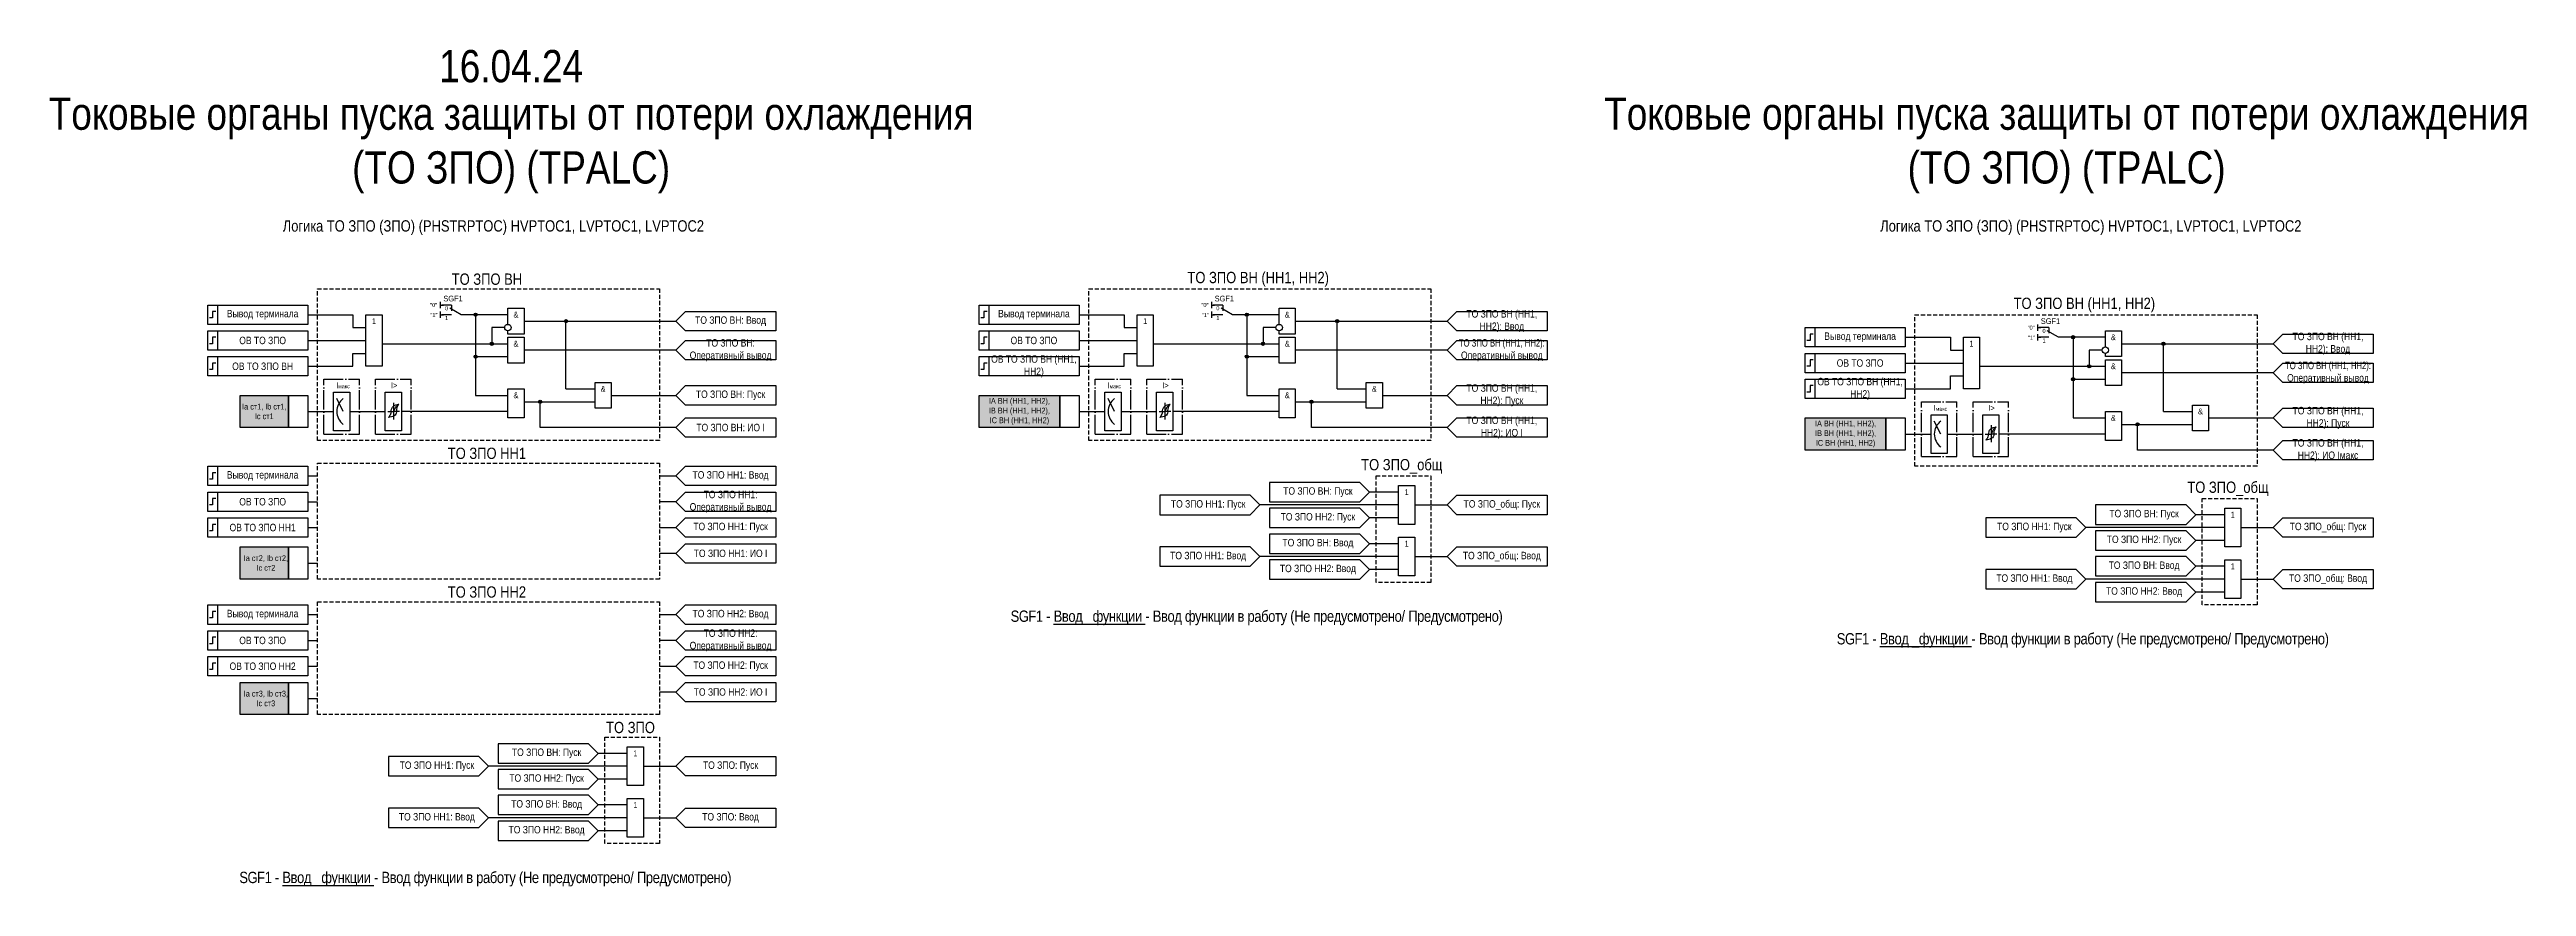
# Model space of a CAD drawing. Header units: millimetres. Extents: x -1270 to 920, y -27 to 306.
# Drawn here: x -543 to 224, y -27 to 232 of the extents above; entities that cross this region are included whole.
import ezdxf
from ezdxf.enums import TextEntityAlignment as Align

# ---------------------------------------------------------------- set-up
doc = ezdxf.new("R2010")
doc.units = ezdxf.units.MM
doc.linetypes.add('ACAD_ISO04W100', pattern=[30, 24, -3, 0, -3])
doc.linetypes.add('штриховая2', pattern=[0.375, 0.25, -0.125])
doc.layers.add('TEXT', color=7, linetype='Continuous', lineweight=25)
doc.layers.add('Основная', color=7, linetype='Continuous')
doc.styles.add('1.8_Gost_RD', font='ARIALN.TTF', dxfattribs={"height": 1.8})
doc.styles.add('2.5_Gost_RD', font='ARIALN.TTF', dxfattribs={"height": 2.5})
doc.styles.add('3.5_Gost_RD', font='ARIALN.TTF', dxfattribs={"height": 3.5})
doc.styles.add('Вывод', font='ARIALN.TTF', dxfattribs={"height": 2.5})
doc.styles.add('Компонент', font='ARIALN.TTF', dxfattribs={"height": 3.5})

msp = doc.modelspace()

# ---------------------------------------------------------------- texts
at = {"color": 2, "ltscale": 100, "char_height": 10, "width": 290, "attachment_point": 5, "style": '3.5_Gost_RD'}
for s, insert in [('16.04.24', (-400, 227)), ('Токовые органы пуска защиты от потери охлаждения (ТО ЗПО) (TPALC)', (-400, 202.5))]:
    msp.add_mtext(s, dxfattribs=dict(at, insert=insert))
at = {"color": 3, "ltscale": 100, "insert": (82, 202.5), "char_height": 10, "width": 290, "attachment_point": 5, "style": '3.5_Gost_RD'}
msp.add_mtext('Токовые органы пуска защиты от потери охлаждения (ТО ЗПО) (TPALC)', dxfattribs=at)
at = {"color": 30, "ltscale": 100, "char_height": 3.5, "attachment_point": 5, "style": '3.5_Gost_RD'}
for s, insert, width in [('Логика ТО ЗПО (ЗПО) (PHSTRPTOC) {\\C6;HVPTOC1, LVPTOC1, LVPTOC2}', (-405.5, 177), 145), ('Логика ТО ЗПО (ЗПО) (PHSTRPTOC) {\\C6;HVPTOC1, LVPTOC1, LVPTOC2}', (89.5, 177), 145), ('{\\T0.95;SGF1 - \\LВвод _функции\\l - Ввод функции в работу (Не предусмотрено/ Предусмотрено)}', (-169, 56), 165), ('{\\T0.95;SGF1 - \\LВвод _функции\\l - Ввод функции в работу (Не предусмотрено/ Предусмотрено)}', (87, 49), 165), ('{\\T0.95;SGF1 - \\LВвод _функции\\l - Ввод функции в работу (Не предусмотрено/ Предусмотрено)}', (-408, -25), 165)]:
    msp.add_mtext(s, dxfattribs=dict(at, insert=insert, width=width))
at = {"color": 251, "ltscale": 100, "true_color": 0x58595b, "char_height": 3.5, "width": 113, "attachment_point": 5, "style": '3.5_Gost_RD'}
for s, insert in [('ТО ЗПО ВН', (-407.5, 161)), ('ТО ЗПО ВН (НН1, НН2)', (-168.5, 161)), ('ТО ЗПО ВН (НН1, НН2)', (87.5, 153)), ('ТО ЗПО НН1', (-407.5, 107)), ('ТО ЗПО_общ', (-124, 103)), ('ТО ЗПО_общ', (132, 96)), ('ТО ЗПО НН2', (-407.5, 64)), ('ТО ЗПО', (-363, 22))]:
    msp.add_mtext(s, dxfattribs=dict(at, insert=insert))
at = {"ltscale": 100, "attachment_point": 5, "style": '2.5_Gost_RD'}
for s, insert, char_height, width in [('Вывод терминала', (-477, 150), 2.3, 28), ('1', (-442.5, 148), 1.8, 5), ('&', (-398.5, 150), 1.8, 5), ('ТО ЗПО ВН: Ввод', (-332, 148), 2.3, 28), ('Вывод терминала', (-238, 150), 2.3, 28), ('1', (-203.5, 148), 1.8, 5), ('&', (-159.5, 150), 1.8, 5), ('ТО ЗПО ВН (НН1, НН2): Ввод', (-93, 148), 2.3, 28), ('&', (-398.5, 141), 1.8, 5), ('ТО ЗПО ВН: Оперативный вывод', (-332, 139), 2.3, 28), ('&', (-159.5, 141), 1.8, 5), ('{\\W0.9;ТО ЗПО ВН (НН1, НН2): }Оперативный вывод', (-93, 139), 2.3, 29.0899), ('Вывод терминала', (18, 143), 2.3, 28), ('1', (52.5, 141), 1.8, 5), ('&', (96.5, 143), 1.8, 5), ('ТО ЗПО ВН (НН1, НН2): Ввод', (163, 141), 2.3, 28), ('&', (96.5, 134), 1.8, 5), ('{\\W0.9;ТО ЗПО ВН (НН1, НН2): }Оперативный вывод', (163, 132), 2.3, 29.0899), ('&', (-398.5, 125), 1.8, 5), ('&', (-371.5, 127), 1.8, 5), ('ТО ЗПО ВН: Пуск', (-332, 125), 2.3, 28), ('&', (-159.5, 125), 1.8, 5), ('&', (-132.5, 127), 1.8, 5), ('ТО ЗПО ВН (НН1, НН2): Пуск', (-93, 125), 2.3, 28), ('ТО ЗПО ВН: ИО I', (-332, 115), 2.3, 28), ('ТО ЗПО ВН (НН1, НН2): ИО I', (-93, 115), 2.3, 28), ('&', (96.5, 118), 1.8, 5), ('&', (123.5, 120), 1.8, 5), ('ТО ЗПО ВН (НН1, НН2): Пуск', (163, 118), 2.3, 28), ('ТО ЗПО ВН (НН1, НН2): ИО Iмакс', (163, 108), 2.3, 28), ('Вывод терминала', (-477, 100), 2.3, 28), ('ТО ЗПО НН1: Ввод', (-332, 100), 2.3, 28), ('ТО ЗПО НН1: Оперативный вывод', (-332, 92), 2.3, 28), ('ТО ЗПО НН1: Пуск', (-184, 91), 2.3, 28), ('ТО ЗПО ВН: Пуск', (-150, 95), 2.3, 28), ('1', (-122.5, 95), 1.8, 5), ('ТО ЗПО_общ: Пуск', (-93, 91), 2.3, 28), ('ТО ЗПО НН1: Пуск', (-332, 84), 2.3, 28), ('ТО ЗПО НН2: Пуск', (-150, 87), 2.3, 28), ('ТО ЗПО НН1: Пуск', (72, 84), 2.3, 28), ('ТО ЗПО ВН: Пуск', (106, 88), 2.3, 28), ('1', (133.5, 88), 1.8, 5), ('ТО ЗПО_общ: Пуск', (163, 84), 2.3, 28), ('ТО ЗПО НН1: ИО I', (-332, 76), 2.3, 28), ('ТО ЗПО ВН: Ввод', (-150, 79), 2.3, 28), ('1', (-122.5, 79), 1.8, 5), ('ТО ЗПО НН2: Пуск', (106, 80), 2.3, 28), ('ТО ЗПО НН1: Ввод', (-184, 75), 2.3, 28), ('ТО ЗПО НН2: Ввод', (-150, 71), 2.3, 28), ('ТО ЗПО_общ: Ввод', (-93, 75), 2.3, 28), ('ТО ЗПО НН1: Ввод', (72, 68), 2.3, 28), ('ТО ЗПО ВН: Ввод', (106, 72), 2.3, 28), ('1', (133.5, 72), 1.8, 5), ('ТО ЗПО_общ: Ввод', (163, 68), 2.3, 28), ('ТО ЗПО НН2: Ввод', (106, 64), 2.3, 28), ('Вывод терминала', (-477, 57), 2.3, 28), ('ТО ЗПО НН2: Ввод', (-332, 57), 2.3, 28), ('ТО ЗПО НН2: Оперативный вывод', (-332, 49), 2.3, 28), ('ТО ЗПО НН2: Пуск', (-332, 41), 2.3, 28), ('ТО ЗПО НН2: ИО I', (-332, 33), 2.3, 28), ('ТО ЗПО ВН: Пуск', (-389, 14), 2.3, 28), ('ТО ЗПО НН1: Пуск', (-423, 10), 2.3, 28), ('1', (-361.5, 14), 1.8, 5), ('ТО ЗПО: Пуск', (-332, 10), 2.3, 28), ('ТО ЗПО НН2: Пуск', (-389, 6), 2.3, 28), ('ТО ЗПО НН1: Ввод', (-423, -6), 2.3, 28), ('ТО ЗПО ВН: Ввод', (-389, -2), 2.3, 28), ('1', (-361.5, -2), 1.8, 5), ('ТО ЗПО: Ввод', (-332, -6), 2.3, 28), ('ТО ЗПО НН2: Ввод', (-389, -10), 2.3, 28)]:
    msp.add_mtext(s, dxfattribs=dict(at, insert=insert, char_height=char_height, width=width))
at = {"ltscale": 100, "char_height": 1.25, "attachment_point": 1, "style": '3.5_Gost_RD'}
for insert in [(-425, 150.5), (-186, 150.5), (70, 143.5)]:
    msp.add_mtext_dynamic_manual_height_columns('"1"', width=2, gutter_width=17.5, heights=[0], dxfattribs=dict(at, insert=insert))
at = {"color": 7, "ltscale": 100, "char_height": 1.8, "attachment_point": 1, "style": '1.8_Gost_RD'}
for s, insert in [('\\pi2.7859;I{\\H0.66667x;макс}', (-457, 129)), ('\\pi4.7676;I>', (-442, 129)), ('\\pi2.7859;I{\\H0.66667x;макс}', (-218, 129)), ('\\pi4.7676;I>', (-203, 129)), ('\\pi2.7859;I{\\H0.66667x;макс}', (38, 122)), ('\\pi4.7676;I>', (53, 122))]:
    msp.add_mtext_dynamic_manual_height_columns(s, width=11, gutter_width=17.5, heights=[0], dxfattribs=dict(at, insert=insert))
at = {"layer": 'TEXT', "color": 0, "ltscale": 100, "attachment_point": 5, "style": '2.5_Gost_RD'}
for s, insert, char_height, width in [('{\\C256;ОВ ТО ЗПО}', (-477, 142), 2.3, 28), ('{\\C256;ОВ ТО ЗПО}', (-238, 142), 2.3, 28), ('{\\C256;ОВ ТО ЗПО}', (18, 135), 2.3, 28), ('{\\H0.72x;IA ВН (НН1, НН2), \\PIB ВН (НН1, НН2), \\PIC ВН (НН1, НН2)}', (-242.5, 120), 2.5, 25), ('{\\H0.72x;Ia ст1, Ib ст1, \\PIc ст1}', (-476.5, 120), 2.5, 15), ('{\\H0.72x;IA ВН (НН1, НН2), \\PIB ВН (НН1, НН2), \\PIC ВН (НН1, НН2)}', (13.5, 113), 2.5, 25), ('{\\C256;ОВ ТО ЗПО}', (-477, 92), 2.3, 28), ('{\\H0.72x;Ia ст2, Ib ст2, \\PIc ст2}', (-476, 73), 2.5, 15), ('{\\C256;ОВ ТО ЗПО}', (-477, 49), 2.3, 28), ('{\\H0.72x;Ia ст3, Ib ст3, \\PIc ст3}', (-476, 31), 2.5, 15)]:
    msp.add_mtext(s, dxfattribs=dict(at, insert=insert, char_height=char_height, width=width))
at = {"layer": 'Основная', "color": 0, "ltscale": 100, "char_height": 2.3, "width": 28, "attachment_point": 5, "style": '2.5_Gost_RD'}
for s, insert in [('{\\C256;ОВ ТО ЗПО ВН}', (-477, 134)), ('{\\C256;ОВ ТО ЗПО ВН (НН1, НН2)}', (-238, 134)), ('{\\C256;ОВ ТО ЗПО ВН (НН1, НН2)}', (18, 127)), ('{\\C256;ОВ ТО ЗПО НН1}', (-477, 84)), ('{\\C256;ОВ ТО ЗПО НН2}', (-477, 41))]:
    msp.add_mtext(s, dxfattribs=dict(at, insert=insert))

# ---------------------------------------------------------------- blocks, each defined once
blk = doc.blocks.new('*U79')
at = {"layer": 'Основная', "color": 0}
blk.add_line((0, 0), (7, 4), dxfattribs=at)
at = {"layer": 'Основная', "ltscale": 0.35}
blk.add_line((6, 6), (6, 2.5), dxfattribs=at)
blk = doc.blocks.new('*U81')
at = {"layer": 'Основная', "color": 0}
for p, q in [((-3, 6), (-9, 6)), ((-3, 0), (-9, 0)), ((9, 0), (3, 0))]:
    blk.add_line(p, q, dxfattribs=at)
at = {"layer": 'Основная', "ltscale": 0.25, "xscale": -1}
blk.add_blockref('*U79', (3, 0), dxfattribs=at)
at = {"layer": 'Основная'}
for tag, height, style, p in [('В1', 2.5, 'Вывод', (-14, 6)), ('В2', 2.5, 'Вывод', (-6, 4)), ('ОУ', 3.5, 'Компонент', (-2, 10)), ('В3', 2.5, 'Вывод', (-6, -2))]:
    blk.add_attdef(tag, text='', height=height, dxfattribs=dict(at, style=style)).set_placement(p, align=Align.MIDDLE_CENTER)
blk = doc.blocks.new('Точка')
at = {"ltscale": 100}
h = blk.add_hatch(color=256, dxfattribs=at)
h.dxf.hatch_style = 1
edge = h.paths.add_edge_path()
edge.add_arc((0, 0), 0.5, 0, 360)
blk.add_circle((0, 0), 0.5, dxfattribs=at)
blk = doc.blocks.new('*U70')
at = {"layer": 'Основная', "linetype": 'ACAD_ISO04W100', "ltscale": 0.25}
for p, q in [((0, 0), (11, 0)), ((0, -17), (0, 0)), ((11, -17), (11, 0)), ((0, -17), (11, -17))]:
    blk.add_line(p, q, dxfattribs=at)
at = {"layer": 'Основная', "style": 'Компонент'}
blk.add_attdef('ОУ', text='', height=3.5, dxfattribs=at).set_placement((11, 0), align=Align.MIDDLE_CENTER)

# ---------------------------------------------------------------- hatches: boundary and pattern name
at = {"ltscale": 100, "true_color": 0xf7941d}
h = msp.add_hatch(color=30, dxfattribs=at)
h.dxf.hatch_style = 1
h.paths.add_polyline_path([(-484, 125), (-469, 125), (-469, 115), (-484, 115)])
h = msp.add_hatch(color=30, dxfattribs=at)
h.dxf.hatch_style = 1
h.paths.add_polyline_path([(-255, 125), (-230, 125), (-230, 115), (-255, 115)])
h = msp.add_hatch(color=30, dxfattribs=at)
h.dxf.hatch_style = 1
h.paths.add_polyline_path([(1, 118), (26, 118), (26, 108), (1, 108)])
h = msp.add_hatch(color=30, dxfattribs=at)
h.dxf.hatch_style = 1
h.paths.add_polyline_path([(-484, 78), (-469, 78), (-469, 68), (-484, 68)])
h = msp.add_hatch(color=30, dxfattribs=at)
h.dxf.hatch_style = 1
h.paths.add_polyline_path([(-484, 36), (-469, 36), (-469, 26), (-484, 26)])

# ---------------------------------------------------------------- linework, layer by layer
at = {"ltscale": 100}
for p, q in [((-422, 154), (-422, 152)), ((-183, 154), (-183, 152)), ((-422, 153), (-421, 153)), ((-422, 151), (-422, 149)), ((-422, 150), (-421, 150)), ((-401, 150), (-413, 150)), ((-411, 150), (-411, 137)), ((-406, 146), (-406, 141)), ((-402, 146), (-406, 146)), ((-396, 148), (-349, 148)), ((-383, 127), (-383, 148)), ((-346, 151), (-349, 148)), ((-349, 148), (-346, 145)), ((-346, 151), (-318, 151)), ((-318, 151), (-318, 145)), ((-183, 153), (-182, 153)), ((-183, 151), (-183, 149)), ((-183, 150), (-182, 150)), ((-162, 150), (-174, 150)), ((-172, 150), (-172, 137)), ((-167, 146), (-167, 141)), ((-163, 146), (-167, 146)), ((-157, 148), (-110, 148)), ((-144, 127), (-144, 148)), ((-107, 151), (-110, 148)), ((-110, 148), (-107, 145)), ((-107, 151), (-79, 151)), ((-79, 151), (-79, 145)), ((73, 147), (73, 145)), ((73, 146), (74, 146)), ((-463, 142), (-445, 142)), ((-440, 141), (-401, 141)), ((-349, 139), (-396, 139)), ((-346, 142), (-349, 139)), ((-349, 139), (-346, 136)), ((-318, 145), (-346, 145)), ((-346, 142), (-318, 142)), ((-318, 142), (-318, 136)), ((-224, 142), (-206, 142)), ((-201, 141), (-162, 141)), ((-110, 139), (-157, 139)), ((-107, 142), (-110, 139)), ((-110, 139), (-107, 136)), ((-79, 145), (-107, 145)), ((-107, 142), (-79, 142)), ((-79, 142), (-79, 136)), ((73, 144), (73, 142)), ((73, 143), (74, 143)), ((94, 143), (82, 143)), ((84, 143), (84, 130)), ((89, 139), (89, 134)), ((93, 139), (89, 139)), ((99, 141), (146, 141)), ((112, 120), (112, 141)), ((149, 144), (146, 141)), ((146, 141), (149, 138)), ((149, 144), (177, 144)), ((177, 144), (177, 138)), ((-411, 137), (-401, 137)), ((-411, 137), (-411, 125)), ((-318, 136), (-346, 136)), ((-172, 137), (-162, 137)), ((-172, 137), (-172, 125)), ((-79, 136), (-107, 136)), ((32, 135), (50, 135)), ((55, 134), (94, 134)), ((146, 132), (99, 132)), ((149, 135), (146, 132)), ((146, 132), (149, 129)), ((177, 138), (149, 138)), ((149, 135), (177, 135)), ((177, 135), (177, 129)), ((-455, 124.5), (-455, 126)), ((-455, 126), (-450, 126)), ((-455, 117), (-455, 125)), ((-450, 126), (-450, 120)), ((-439, 124.5), (-439, 126)), ((-439, 126), (-434, 126)), ((-439, 117), (-439, 125)), ((-434, 126), (-434, 120)), ((-411, 125), (-401, 125)), ((-396, 123), (-374, 123)), ((-391, 115), (-391, 123)), ((-383, 127), (-374, 127)), ((-369, 125), (-349, 125)), ((-346, 128), (-349, 125)), ((-349, 125), (-346, 122)), ((-346, 128), (-318, 128)), ((-216, 124.5), (-216, 126)), ((-216, 126), (-211, 126)), ((-216, 117), (-216, 125)), ((-211, 126), (-211, 120)), ((-200, 124.5), (-200, 126)), ((-200, 126), (-195, 126)), ((-200, 117), (-200, 125)), ((-195, 126), (-195, 120)), ((-172, 125), (-162, 125)), ((-157, 123), (-135, 123)), ((-152, 115), (-152, 123)), ((-144, 127), (-135, 127)), ((-130, 125), (-110, 125)), ((-107, 128), (-110, 125)), ((-110, 125), (-107, 122)), ((-107, 128), (-79, 128)), ((84, 130), (94, 130)), ((84, 130), (84, 118)), ((177, 129), (149, 129)), ((-463, 120), (-455, 120)), ((-455, 114), (-455, 117)), ((-450, 120), (-450, 114)), ((-439, 114), (-439, 117)), ((-434, 120), (-434, 114)), ((-401, 120), (-434, 120)), ((-346, 118), (-349, 115)), ((-346, 118), (-318, 118)), ((-224, 120), (-216, 120)), ((-216, 114), (-216, 117)), ((-211, 120), (-211, 114)), ((-200, 114), (-200, 117)), ((-195, 120), (-195, 114)), ((-162, 120), (-195, 120)), ((-107, 118), (-110, 115)), ((-107, 118), (-79, 118)), ((40, 117.5), (40, 119)), ((40, 119), (45, 119)), ((40, 110), (40, 118)), ((45, 119), (45, 113)), ((56, 117.5), (56, 119)), ((56, 119), (61, 119)), ((56, 110), (56, 118)), ((61, 119), (61, 113)), ((84, 118), (94, 118)), ((99, 116), (121, 116)), ((104, 108), (104, 116)), ((112, 120), (121, 120)), ((126, 118), (146, 118)), ((149, 121), (146, 118)), ((146, 118), (149, 115)), ((149, 121), (177, 121)), ((-450, 114), (-455, 114)), ((-434, 114), (-439, 114)), ((-349, 115), (-391, 115)), ((-349, 115), (-346, 112)), ((-211, 114), (-216, 114)), ((-195, 114), (-200, 114)), ((-110, 115), (-152, 115)), ((-110, 115), (-107, 112)), ((32, 113), (40, 113)), ((40, 107), (40, 110)), ((45, 113), (45, 107)), ((56, 107), (56, 110)), ((61, 113), (61, 107)), ((94, 113), (61, 113)), ((146, 108), (104, 108)), ((149, 111), (146, 108)), ((146, 108), (149, 105)), ((149, 111), (177, 111)), ((-354, 100), (-349, 100)), ((-346, 103), (-349, 100)), ((-349, 100), (-346, 97)), ((-346, 103), (-318, 103)), ((-318, 103), (-318, 97)), ((45, 107), (40, 107)), ((61, 107), (56, 107)), ((-346, 95), (-349, 92)), ((-318, 97), (-346, 97)), ((-346, 95), (-318, 95)), ((-318, 95), (-318, 89)), ((-199, 94), (-199, 88)), ((-171, 94), (-199, 94)), ((-171, 94), (-168, 91)), ((-165, 98), (-165, 92)), ((-137, 98), (-165, 98)), ((-137, 98), (-134, 95)), ((-134, 95), (-137, 92)), ((-125, 95), (-134, 95)), ((-107, 94), (-110, 91)), ((-107, 94), (-79, 94)), ((-463, 92), (-460, 92)), ((-349, 92), (-354, 92)), ((-349, 92), (-346, 89)), ((-346, 87), (-349, 84)), ((-318, 89), (-346, 89)), ((-346, 87), (-318, 87)), ((-199, 88), (-171, 88)), ((-168, 91), (-171, 88)), ((-125, 91), (-168, 91)), ((-165, 92), (-137, 92)), ((-165, 90), (-165, 84)), ((-137, 90), (-165, 90)), ((-137, 90), (-134, 87)), ((-134, 87), (-137, 84)), ((-125, 87), (-134, 87)), ((-120, 91), (-110, 91)), ((-110, 91), (-107, 88)), ((57, 87), (57, 81)), ((85, 87), (57, 87)), ((85, 87), (88, 84)), ((91, 91), (91, 85)), ((119, 91), (91, 91)), ((91, 85), (119, 85)), ((119, 91), (122, 88)), ((122, 88), (119, 85)), ((131, 88), (122, 88)), ((149, 87), (146, 84)), ((149, 87), (177, 87)), ((-354, 84), (-349, 84)), ((-349, 84), (-346, 81)), ((-346, 79), (-349, 76)), ((-346, 79), (-318, 79)), ((-199, 78), (-199, 72)), ((-171, 78), (-199, 78)), ((-171, 78), (-168, 75)), ((-165, 84), (-137, 84)), ((-165, 82), (-165, 76)), ((-137, 82), (-165, 82)), ((-137, 82), (-134, 79)), ((-134, 79), (-137, 76)), ((-125, 79), (-134, 79)), ((-107, 78), (-110, 75)), ((-107, 78), (-79, 78)), ((-79, 78), (-79, 72)), ((57, 81), (85, 81)), ((88, 84), (85, 81)), ((131, 84), (88, 84)), ((91, 83), (91, 77)), ((119, 83), (91, 83)), ((91, 77), (119, 77)), ((119, 83), (122, 80)), ((122, 80), (119, 77)), ((131, 80), (122, 80)), ((136, 84), (146, 84)), ((146, 84), (149, 81)), ((-463, 73), (-460, 73)), ((-349, 76), (-354, 76)), ((-349, 76), (-346, 73)), ((-199, 72), (-171, 72)), ((-168, 75), (-171, 72)), ((-125, 75), (-168, 75)), ((-165, 76), (-137, 76)), ((-165, 74), (-165, 68)), ((-137, 74), (-165, 74)), ((-137, 74), (-134, 71)), ((-134, 71), (-137, 68)), ((-125, 71), (-134, 71)), ((-120, 75), (-110, 75)), ((-110, 75), (-107, 72)), ((-79, 72), (-107, 72)), ((57, 71), (57, 65)), ((85, 71), (57, 71)), ((85, 71), (88, 68)), ((91, 75), (91, 69)), ((119, 75), (91, 75)), ((119, 75), (122, 72)), ((122, 72), (119, 69)), ((131, 72), (122, 72)), ((149, 71), (146, 68)), ((149, 71), (177, 71)), ((177, 71), (177, 65)), ((-165, 68), (-137, 68)), ((57, 65), (85, 65)), ((88, 68), (85, 65)), ((131, 68), (88, 68)), ((91, 69), (119, 69)), ((91, 67), (91, 61)), ((119, 67), (91, 67)), ((119, 67), (122, 64)), ((122, 64), (119, 61)), ((131, 64), (122, 64)), ((136, 68), (146, 68)), ((146, 68), (149, 65)), ((177, 65), (149, 65)), ((-354, 57), (-349, 57)), ((-346, 60), (-349, 57)), ((-349, 57), (-346, 54)), ((-346, 60), (-318, 60)), ((-318, 54), (-346, 54)), ((-318, 60), (-318, 54)), ((91, 61), (119, 61)), ((-463, 49), (-460, 49)), ((-349, 49), (-354, 49)), ((-346, 52), (-349, 49)), ((-349, 49), (-346, 46)), ((-346, 52), (-318, 52)), ((-318, 52), (-318, 46)), ((-354, 41), (-349, 41)), ((-346, 44), (-349, 41)), ((-349, 41), (-346, 38)), ((-318, 46), (-346, 46)), ((-346, 44), (-318, 44)), ((-463, 31), (-460, 31)), ((-349, 33), (-354, 33)), ((-346, 36), (-349, 33)), ((-349, 33), (-346, 30)), ((-346, 36), (-318, 36)), ((-404, 17), (-404, 11)), ((-376, 17), (-404, 17)), ((-376, 17), (-373, 14)), ((-438, 13), (-438, 7)), ((-410, 13), (-438, 13)), ((-410, 13), (-407, 10)), ((-407, 10), (-410, 7)), ((-364, 10), (-407, 10)), ((-404, 11), (-376, 11)), ((-404, 9), (-404, 3)), ((-376, 9), (-404, 9)), ((-373, 14), (-376, 11)), ((-376, 9), (-373, 6)), ((-364, 14), (-373, 14)), ((-359, 10), (-349, 10)), ((-346, 13), (-349, 10)), ((-349, 10), (-346, 7)), ((-346, 13), (-318, 13)), ((-438, 7), (-410, 7)), ((-404, 3), (-376, 3)), ((-404, 1), (-404, -5)), ((-376, 1), (-404, 1)), ((-373, 6), (-376, 3)), ((-376, 1), (-373, -2)), ((-364, 6), (-373, 6)), ((-438, -3), (-438, -9)), ((-410, -3), (-438, -3)), ((-410, -3), (-407, -6)), ((-407, -6), (-410, -9)), ((-364, -6), (-407, -6)), ((-404, -5), (-376, -5)), ((-404, -7), (-404, -13)), ((-376, -7), (-404, -7)), ((-373, -2), (-376, -5)), ((-376, -7), (-373, -10)), ((-364, -2), (-373, -2)), ((-359, -6), (-349, -6)), ((-346, -3), (-349, -6)), ((-349, -6), (-346, -9)), ((-346, -3), (-318, -3)), ((-318, -3), (-318, -9)), ((-438, -9), (-410, -9)), ((-404, -13), (-376, -13)), ((-373, -10), (-376, -13)), ((-364, -10), (-373, -10)), ((-318, -9), (-346, -9))]:
    msp.add_line(p, q, dxfattribs=at)
at = {"color": 7, "ltscale": 100}
for p, q in [((-452, 120), (-454, 124)), ((-213, 120), (-215, 124)), ((-450, 120), (-439, 120)), ((-438.21, 120), (-436.4, 120)), ((-434.58, 120), (-436.4, 120)), ((-211, 120), (-200, 120)), ((-199.21, 120), (-197.4, 120)), ((-195.58, 120), (-197.4, 120)), ((43, 113), (41, 117)), ((45, 113), (56, 113)), ((56.79, 113), (58.6, 113)), ((60.42, 113), (58.6, 113))]:
    msp.add_line(p, q, dxfattribs=at)
for p, q in [((-436.4, 122.72), (-436.4, 117.52)), ((-197.4, 122.72), (-197.4, 117.52)), ((58.6, 115.72), (58.6, 110.52))]:
    msp.add_line(p, q)
at = {"color": 251, "linetype": 'штриховая2', "ltscale": 5, "true_color": 0x58595b}
for points in [[(-460, 158), (-354, 158), (-354, 111), (-460, 111)], [(-221, 158), (-115, 158), (-115, 111), (-221, 111)], [(35, 150), (141, 150), (141, 103), (35, 103)], [(-460, 104), (-354, 104), (-354, 68), (-460, 68)], [(-132, 100), (-115, 100), (-115, 67), (-132, 67)], [(124, 93), (141, 93), (141, 60), (124, 60)], [(-460, 61), (-354, 61), (-354, 26), (-460, 26)], [(-371, 19), (-354, 19), (-354, -14), (-371, -14)]]:
    msp.add_lwpolyline(points, close=True, dxfattribs=at)
at = {"ltscale": 100}
for points in [[(-494, 153), (-491, 153), (-491, 147), (-494, 147)], [(-494, 153), (-463, 153), (-463, 147), (-494, 147)], [(-445, 150), (-440, 150), (-440, 134), (-445, 134)], [(-255, 153), (-252, 153), (-252, 147), (-255, 147)], [(-255, 153), (-224, 153), (-224, 147), (-255, 147)], [(-206, 150), (-201, 150), (-201, 134), (-206, 134)], [(1, 146), (4, 146), (4, 140), (1, 140)], [(1, 146), (32, 146), (32, 140), (1, 140)], [(-494, 145), (-491, 145), (-491, 139), (-494, 139)], [(-494, 145), (-463, 145), (-463, 139), (-494, 139)], [(-255, 145), (-252, 145), (-252, 139), (-255, 139)], [(-255, 145), (-224, 145), (-224, 139), (-255, 139)], [(50, 143), (55, 143), (55, 127), (50, 127)], [(-494, 137), (-491, 137), (-491, 131), (-494, 131)], [(-494, 137), (-463, 137), (-463, 131), (-494, 131)], [(-255, 137), (-252, 137), (-252, 131), (-255, 131)], [(-255, 137), (-224, 137), (-224, 131), (-255, 131)], [(1, 138), (4, 138), (4, 132), (1, 132)], [(1, 138), (32, 138), (32, 132), (1, 132)], [(-484, 125), (-469, 125), (-469, 115), (-484, 115)], [(-469, 125), (-463, 125), (-463, 115), (-469, 115)], [(-401, 127), (-396, 127), (-396, 118), (-401, 118)], [(-374, 129), (-369, 129), (-369, 121), (-374, 121)], [(-255, 125), (-230, 125), (-230, 115), (-255, 115)], [(-230, 125), (-224, 125), (-224, 115), (-230, 115)], [(-162, 127), (-157, 127), (-157, 118), (-162, 118)], [(-135, 129), (-130, 129), (-130, 121), (-135, 121)], [(1, 130), (4, 130), (4, 124), (1, 124)], [(1, 130), (32, 130), (32, 124), (1, 124)], [(1, 118), (26, 118), (26, 108), (1, 108)], [(26, 118), (32, 118), (32, 108), (26, 108)], [(94, 120), (99, 120), (99, 111), (94, 111)], [(121, 122), (126, 122), (126, 114), (121, 114)], [(-494, 103), (-491, 103), (-491, 97), (-494, 97)], [(-494, 103), (-463, 103), (-463, 97), (-494, 97)], [(-494, 95), (-491, 95), (-491, 89), (-494, 89)], [(-494, 95), (-463, 95), (-463, 89), (-494, 89)], [(-494, 87), (-491, 87), (-491, 81), (-494, 81)], [(-494, 87), (-463, 87), (-463, 81), (-494, 81)], [(-484, 78), (-469, 78), (-469, 68), (-484, 68)], [(-469, 78), (-463, 78), (-463, 68), (-469, 68)], [(-494, 60), (-491, 60), (-491, 54), (-494, 54)], [(-494, 60), (-463, 60), (-463, 54), (-494, 54)], [(-494, 52), (-491, 52), (-491, 46), (-494, 46)], [(-494, 52), (-463, 52), (-463, 46), (-494, 46)], [(-494, 44), (-491, 44), (-491, 38), (-494, 38)], [(-494, 44), (-463, 44), (-463, 38), (-494, 38)], [(-484, 36), (-469, 36), (-469, 26), (-484, 26)], [(-469, 36), (-463, 36), (-463, 26), (-469, 26)]]:
    msp.add_lwpolyline(points, close=True, dxfattribs=at)
at = {"lineweight": 30, "ltscale": 100}
for points in [[(-491.5, 151), (-492.5, 151), (-492.5, 149), (-493.5, 149)], [(-252.5, 151), (-253.5, 151), (-253.5, 149), (-254.5, 149)], [(-491.5, 143), (-492.5, 143), (-492.5, 141), (-493.5, 141)], [(-252.5, 143), (-253.5, 143), (-253.5, 141), (-254.5, 141)], [(3.5, 144), (2.5, 144), (2.5, 142), (1.5, 142)], [(-491.5, 135), (-492.5, 135), (-492.5, 133), (-493.5, 133)], [(-252.5, 135), (-253.5, 135), (-253.5, 133), (-254.5, 133)], [(3.5, 136), (2.5, 136), (2.5, 134), (1.5, 134)], [(3.5, 128), (2.5, 128), (2.5, 126), (1.5, 126)], [(-491.5, 101), (-492.5, 101), (-492.5, 99), (-493.5, 99)], [(-491.5, 93), (-492.5, 93), (-492.5, 91), (-493.5, 91)], [(-491.5, 85), (-492.5, 85), (-492.5, 83), (-493.5, 83)], [(-491.5, 58), (-492.5, 58), (-492.5, 56), (-493.5, 56)], [(-491.5, 50), (-492.5, 50), (-492.5, 48), (-493.5, 48)], [(-491.5, 42), (-492.5, 42), (-492.5, 40), (-493.5, 40)]]:
    msp.add_lwpolyline(points, dxfattribs=at)
at = {"ltscale": 100}
for points in [[(-463, 150), (-449, 150), (-449, 146), (-445, 146)], [(-401, 149), (-401, 152), (-396, 152), (-396, 144), (-401, 144), (-401, 145)], [(-401, 147), (-401, 149)], [(-224, 150), (-210, 150), (-210, 146), (-206, 146)], [(-162, 149), (-162, 152), (-157, 152), (-157, 144), (-162, 144), (-162, 145)], [(-162, 147), (-162, 149)], [(-401, 136), (-401, 143), (-396, 143), (-396, 135), (-401, 135), (-401, 136)], [(-162, 136), (-162, 143), (-157, 143), (-157, 135), (-162, 135), (-162, 136)], [(32, 143), (46, 143), (46, 139), (50, 139)], [(94, 142), (94, 145), (99, 145), (99, 137), (94, 137), (94, 138)], [(94, 140), (94, 142)], [(-463, 134), (-449, 134), (-449, 138), (-445, 138)], [(-224, 134), (-210, 134), (-210, 138), (-206, 138)], [(32, 127), (46, 127), (46, 131), (50, 131)], [(94, 129), (94, 136), (99, 136), (99, 128), (94, 128), (94, 129)], [(-349, 125), (-346, 128), (-318, 128), (-318, 122), (-346, 122), (-349, 125)], [(-110, 125), (-107, 128), (-79, 128), (-79, 122), (-107, 122), (-110, 125)], [(-349, 115), (-346, 118), (-318, 118), (-318, 112), (-346, 112), (-349, 115)], [(-110, 115), (-107, 118), (-79, 118), (-79, 112), (-107, 112), (-110, 115)], [(146, 118), (149, 121), (177, 121), (177, 115), (149, 115), (146, 118)], [(146, 108), (149, 111), (177, 111), (177, 105), (149, 105), (146, 108)], [(-463, 100), (-460, 100)], [(-125, 91), (-125, 97), (-120, 97), (-120, 85), (-125, 85), (-125, 91)], [(-110, 91), (-107, 94), (-79, 94), (-79, 88), (-107, 88), (-110, 91)], [(-349, 84), (-346, 87), (-318, 87), (-318, 81), (-346, 81), (-349, 84)], [(131, 84), (131, 90), (136, 90), (136, 78), (131, 78), (131, 84)], [(146, 84), (149, 87), (177, 87), (177, 81), (149, 81), (146, 84)], [(-463, 84), (-460, 84)], [(-349, 76), (-346, 79), (-318, 79), (-318, 73), (-346, 73), (-349, 76)], [(-125, 75), (-125, 81), (-120, 81), (-120, 69), (-125, 69), (-125, 75)], [(131, 68), (131, 74), (136, 74), (136, 62), (131, 62), (131, 68)], [(-463, 57), (-460, 57)], [(-463, 41), (-460, 41)], [(-349, 41), (-346, 44), (-318, 44), (-318, 38), (-346, 38), (-349, 41)], [(-349, 33), (-346, 36), (-318, 36), (-318, 30), (-346, 30), (-349, 33)], [(-364, 10), (-364, 16), (-359, 16), (-359, 4), (-364, 4), (-364, 10)], [(-349, 10), (-346, 13), (-318, 13), (-318, 7), (-346, 7), (-349, 10)], [(-364, -6), (-364, 0), (-359, 0), (-359, -12), (-364, -12), (-364, -6)]]:
    msp.add_lwpolyline(points, dxfattribs=at)
for centre in [(-401, 146), (-162, 146), (94, 139)]:
    msp.add_circle(centre, 1, dxfattribs=at)
at = {"color": 7, "ltscale": 100}
for centre in [(-449, 120), (-210, 120), (46, 113)]:
    msp.add_arc(centre, 5, 126.8699, 233.1301, dxfattribs=at)
for points in [[(-437.2, 119.92), (-437.4, 119.13), (-438, 118.12)], [(-435.52, 119.92), (-435.75, 119.13), (-436.24, 118.67), (-438, 118.12)], [(-437.2, 119.92), (-437.05, 120.71), (-436.56, 121.54), (-434.8, 122.26)], [(-436.4, 120), (-436, 120.72), (-435.53, 121.6), (-434.8, 122.26)], [(-435.52, 119.92), (-435.4, 120.71), (-435.19, 121.54), (-434.8, 122.26)], [(-198.2, 119.92), (-198.4, 119.13), (-199, 118.12)], [(-196.52, 119.92), (-196.75, 119.13), (-197.24, 118.67), (-199, 118.12)], [(-198.2, 119.92), (-198.05, 120.71), (-197.56, 121.54), (-195.8, 122.26)], [(-197.4, 120), (-197, 120.72), (-196.53, 121.6), (-195.8, 122.26)], [(-196.52, 119.92), (-196.4, 120.71), (-196.19, 121.54), (-195.8, 122.26)], [(57.8, 112.92), (57.95, 113.71), (58.44, 114.54), (60.2, 115.26)], [(58.6, 113), (59, 113.72), (59.47, 114.6), (60.2, 115.26)], [(59.48, 112.92), (59.6, 113.71), (59.81, 114.54), (60.2, 115.26)], [(57.8, 112.92), (57.6, 112.13), (57, 111.12)], [(59.48, 112.92), (59.25, 112.13), (58.76, 111.67), (57, 111.12)]]:
    msp.add_spline(points, degree=3)

# ---------------------------------------------------------------- block references
at = {"ltscale": 100}
for p in [(-411, 150), (-383, 148), (-172, 150), (-144, 148), (-406, 141), (-167, 141), (84, 143), (112, 141), (-411, 137), (-172, 137), (84, 130), (89, 134), (-391, 123), (-152, 123), (104, 116)]:
    msp.add_blockref('Точка', p, dxfattribs=at)
at = {"layer": 'Основная', "ltscale": 0.25, "xscale": 0.5, "yscale": 0.5, "zscale": 0.5}
for p in [(-417, 150), (-178, 150), (78, 143)]:
    msp.add_blockref('*U81', p, dxfattribs=at).add_auto_attribs({'ОУ': 'SGF1', 'В1': '"0"', 'В2': '0', 'В3': '1'})
at = {"layer": 'Основная', "ltscale": 0.25}
for p in [(-458, 130), (-442, 130), (-219, 130), (-203, 130), (37, 123), (53, 123)]:
    msp.add_blockref('*U70', p, dxfattribs=at)

msp.set_redraw_order([(e.dxf.handle, doc.entitydb.next_handle()) for e in msp.query("TEXT MTEXT ATTDEF DIMENSION ARC_DIMENSION")])  # texts and dimensions are drawn at this point

doc.saveas('drawing.dxf')
